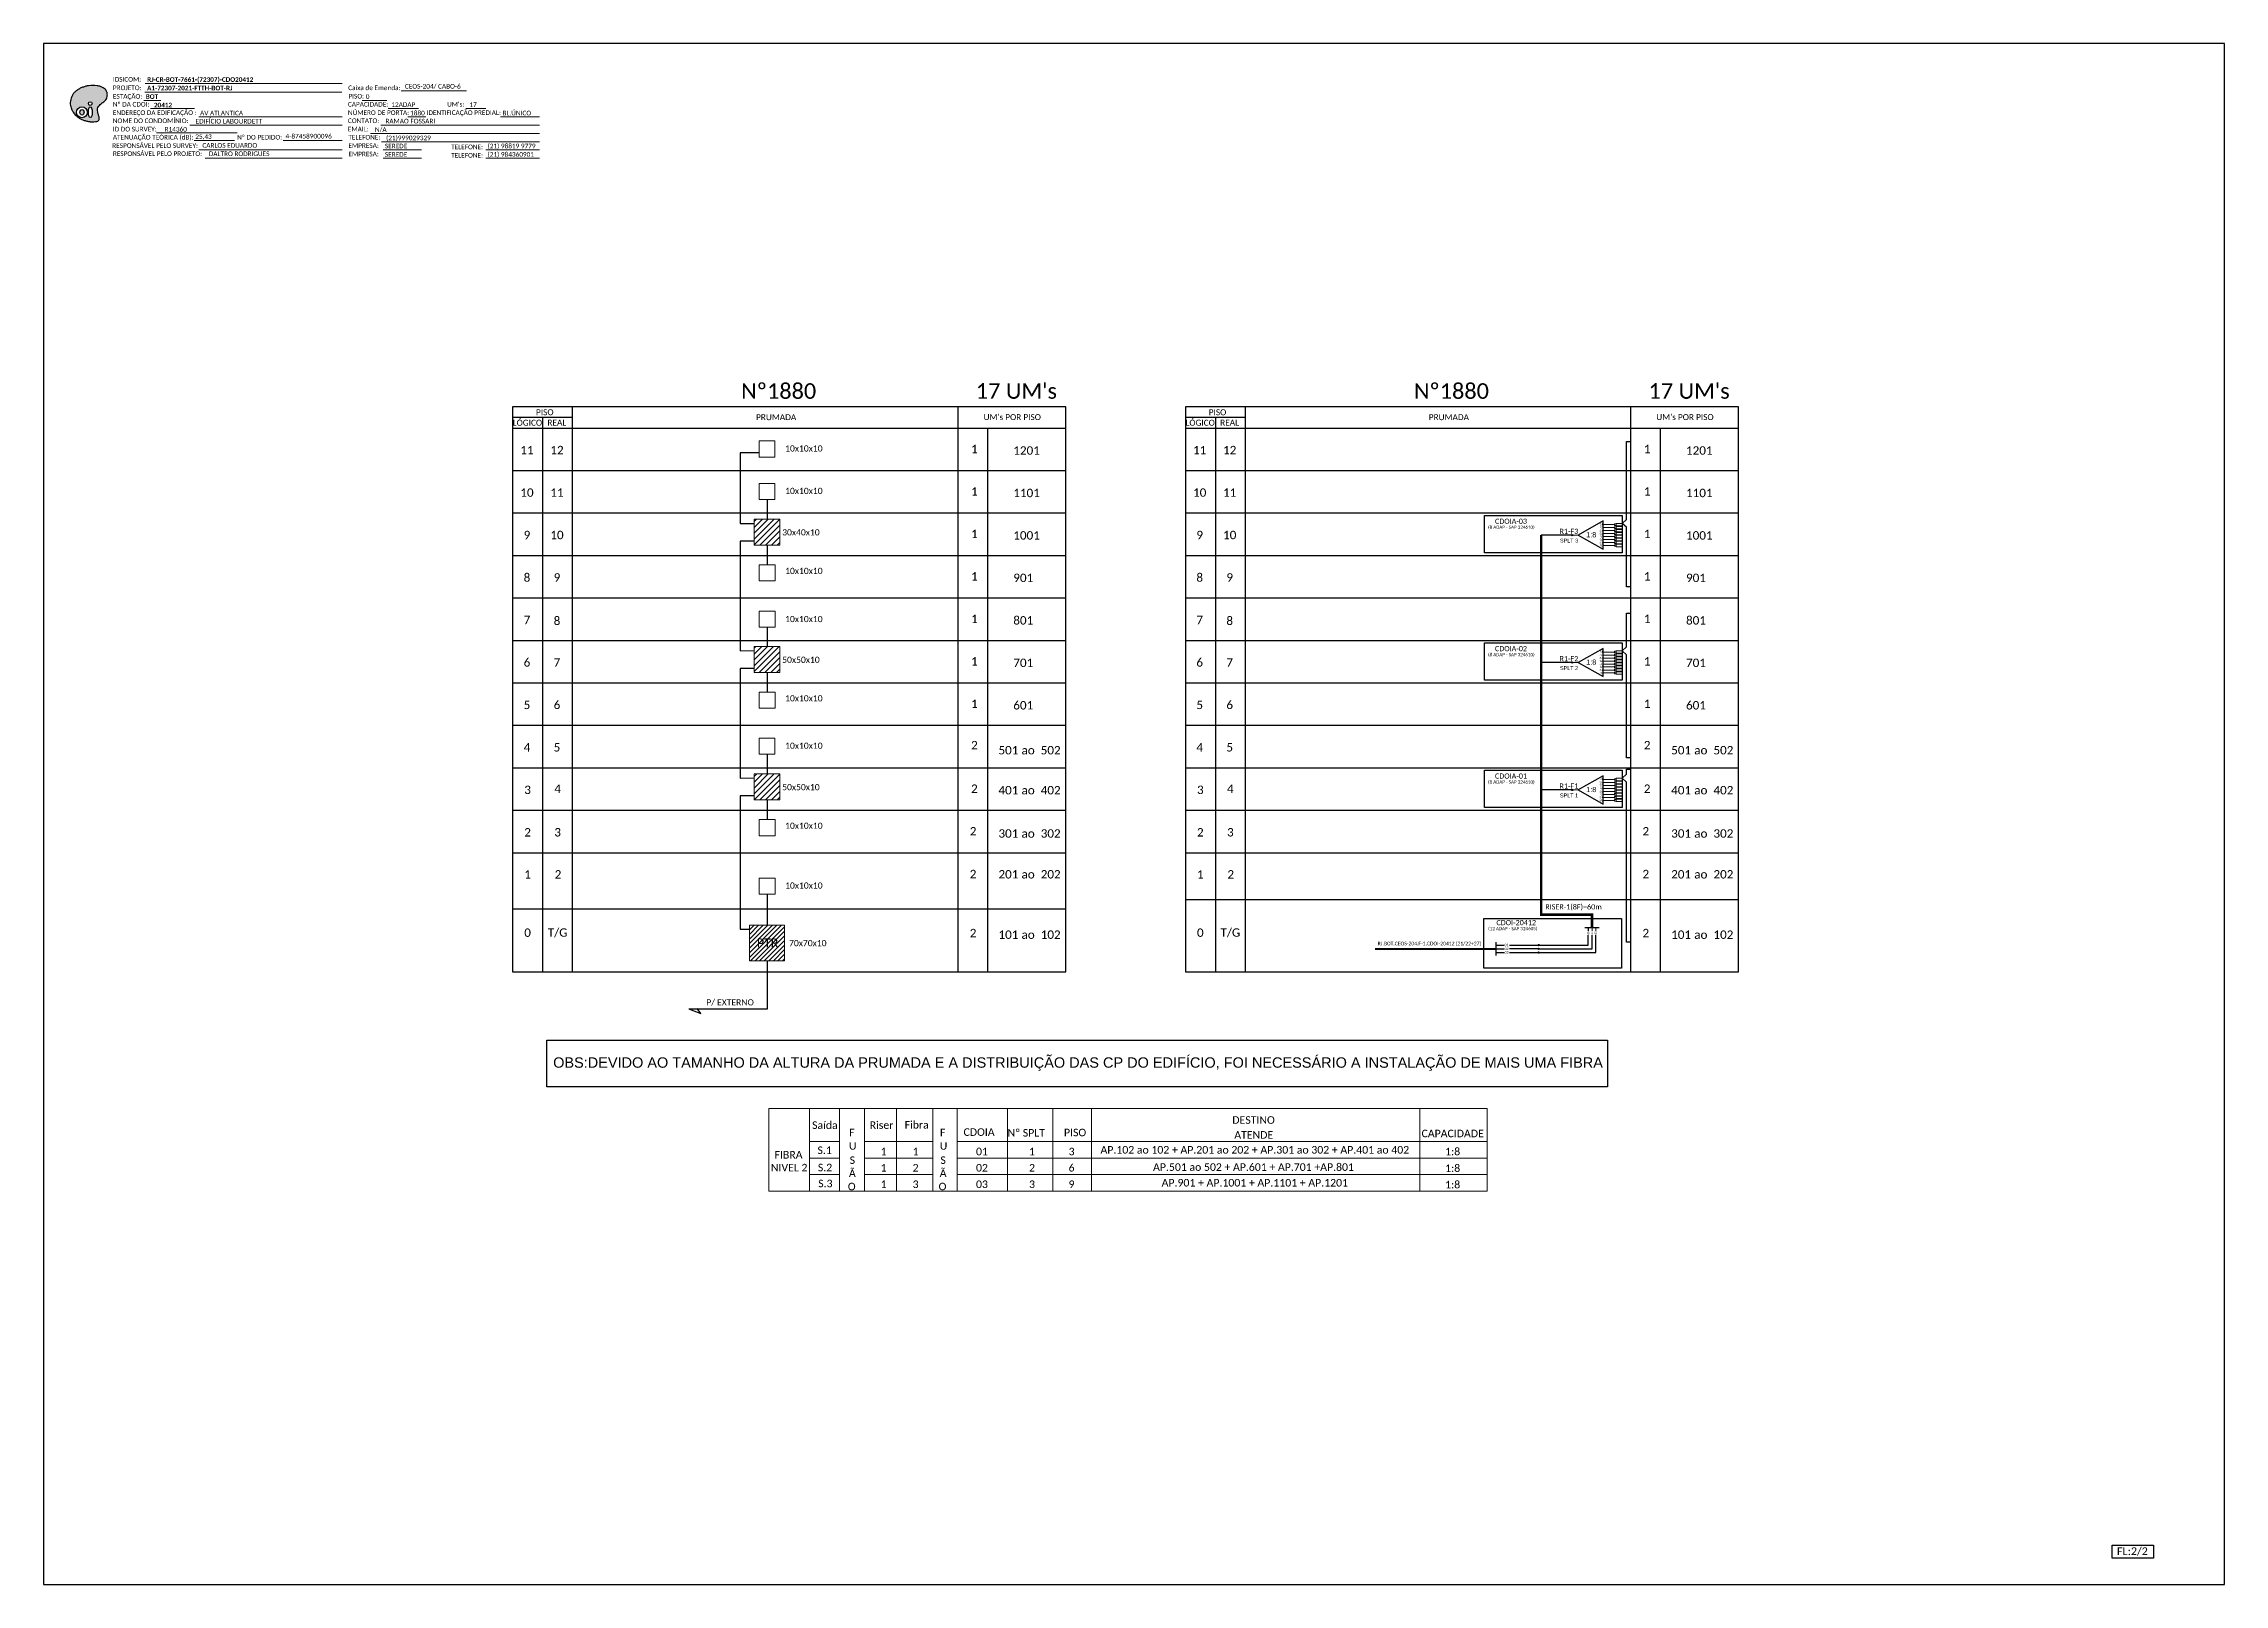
# Model space of a CAD drawing. Header units: metres. Extents: x -1286 to 457, y -500 to 94.
# Drawn here: x -384 to 457, y -500 to 94 of the extents above; entities that cross this region are included whole.
import ezdxf
from ezdxf.enums import TextEntityAlignment as Align

# ---------------------------------------------------------------- set-up
doc = ezdxf.new("R2010")
doc.units = ezdxf.units.M
doc.layers.add('(Notas)', color=7, linetype='Continuous', lineweight=0)
doc.layers.add('_NUMERAÇÃO_', color=34, linetype='Continuous', lineweight=0)
doc.styles.add('ARIAL', font='arial.ttf')
doc.styles.add('WMF-Calibri0', font='calibri.ttf')
doc.styles.add('WMF-Calibri1', font='calibrib.ttf')
doc.linetypes.add('RESERVA', pattern='A,0.5,-0.15,["RESERVA",Standard,S=0.18,R=0,X=0,Y=-0.1],-1.3', length=1.95)
pattern_1 = [(45, (-5662.4201, 3080.1495), (-1.122532, 1.122532), [])]

msp = doc.modelspace()

# ---------------------------------------------------------------- texts
at = {"color": 7, "lineweight": 0, "style": 'WMF-Calibri0'}
for s, height, p in [('PROJETO:', 1.793, (-357.33, 76.26)), ('IDSICOM:', 1.793, (-357.33, 79.54)), ('Caixa de Emenda:', 1.7927, (-266.59, 76.26)), ('ESTAÇÃO:', 1.793, (-357.35, 72.98)), ('Nº DA CDOI:', 1.7927, (-357.35, 69.91)), ('ENDEREÇO DA EDIFICAÇÃO :', 1.7927, (-357.35, 66.68)), ('CAPACIDADE:', 1.7927, (-266.7, 69.91)), ('NÚMERO DE PORTA:', 1.7927, (-266.7, 66.68)), ('PISO:', 1.793, (-266.52, 73.03)), ('IDENTIFICAÇÃO PREDIAL:', 1.7927, (-236.33, 66.68)), ("UM's:", 1.793, (-228.46, 69.91)), ('ATENUAÇÃO TEÓRICA (dB):', 1.7927, (-357.35, 57.21)), ('NOME DO CONDOMÍNIO:', 1.7927, (-357.35, 63.56)), ('ID DO SURVEY:', 1.7927, (-357.35, 60.33)), ('Nº DO PEDIDO:', 1.7927, (-309.43, 57.21)), ('CONTATO:', 1.793, (-266.7, 63.56)), ('EMAIL:', 1.793, (-266.7, 60.33)), ('TELEFONE:', 1.793, (-266.52, 57.21)), ('RESPONSÁVEL PELO SURVEY:', 1.7927, (-357.59, 53.98)), ('RESPONSÁVEL PELO PROJETO:', 1.7927, (-357.35, 50.87)), ('EMPRESA:', 1.793, (-266.52, 53.98)), ('EMPRESA:', 1.793, (-266.52, 50.74)), ('TELEFONE:', 1.793, (-226.92, 53.47)), ('TELEFONE:', 1.793, (-226.92, 50.24))]:
    msp.add_text(s, height=height, dxfattribs=at).set_placement(p)
at = {"color": 7}
for s, height, style, p in [('A1-72307-2021-FTTH-BOT-RJ', 1.7927, 'WMF-Calibri1', (-344.17, 76.17)), ('RJ-CR-BOT-7661-(72307)-CDO20412', 1.7927, 'WMF-Calibri1', (-344.13, 79.45)), ('CEOS-204/ CABO-6', 1.7927, 'WMF-Calibri0', (-244.74, 76.85)), ('BOT', 1.793, 'WMF-Calibri1', (-344.67, 72.89)), ('AV ATLANTICA ', 1.7927, 'WMF-Calibri0', (-323.72, 66.52)), ('0', 1.79, 'WMF-Calibri0', (-259.83, 72.88)), ('12ADAP', 1.793, 'WMF-Calibri0', (-249.96, 69.79)), ('1880', 1.793, 'WMF-Calibri0', (-242.73, 66.53)), ('17', 1.793, 'WMF-Calibri0', (-219.84, 69.77)), ('BL.ÚNICO', 1.793, 'WMF-Calibri0', (-207.09, 66.53)), ('R14360', 1.793, 'WMF-Calibri0', (-337.39, 60.28)), ('25,43', 1.793, 'WMF-Calibri0', (-325.57, 57.45)), ('EDIFÍCIO LABOURDETT', 1.7927, 'WMF-Calibri0', (-325.44, 63.39)), ('4-87458900096', 1.7927, 'WMF-Calibri0', (-290.77, 57.62)), ('N/A', 1.793, 'WMF-Calibri0', (-256.28, 60.18)), ('RAMAO FOSSARI', 1.7927, 'WMF-Calibri0', (-252.24, 63.42)), ('(21)999029329', 1.7927, 'WMF-Calibri0', (-251.99, 56.94)), ('CARLOS EDUARDO', 1.7927, 'WMF-Calibri0', (-322.83, 54.07)), ('DALTRO RODRIGUES', 1.7927, 'WMF-Calibri0', (-320.34, 50.83)), ('SEREDE', 1.793, 'WMF-Calibri0', (-252.46, 53.83)), ('SEREDE', 1.793, 'WMF-Calibri0', (-252.46, 50.59)), ('(21) 98819 9779', 1.7927, 'WMF-Calibri0', (-212.85, 53.83)), ('(21) 984360901', 1.7927, 'WMF-Calibri0', (-212.85, 50.59)), ('10x10x10', 2.373, 'WMF-Calibri0', (-98.1, -63.06)), ('1201', 3.24, 'WMF-Calibri0', (-10.1, -64.28)), ('1201', 3.24, 'WMF-Calibri0', (249.33, -64.28)), ('10x10x10', 2.373, 'WMF-Calibri0', (-98.1, -79.43)), ('1101', 3.24, 'WMF-Calibri0', (-10.1, -80.65)), ('1101', 3.24, 'WMF-Calibri0', (249.33, -80.65)), ('30x40x10', 2.373, 'WMF-Calibri0', (-99.23, -95.41)), ('1001', 3.24, 'WMF-Calibri0', (-10.1, -97.02)), ('1001', 3.24, 'WMF-Calibri0', (249.33, -97.02)), ('10x10x10', 2.373, 'WMF-Calibri0', (-98.1, -110.28)), ('901', 3.24, 'WMF-Calibri0', (-10.1, -113.39)), ('901', 3.24, 'WMF-Calibri0', (249.33, -113.39)), ('10x10x10', 2.373, 'WMF-Calibri0', (-98.1, -128.83)), ('801', 3.24, 'WMF-Calibri0', (-10.1, -129.77)), ('801', 3.24, 'WMF-Calibri0', (249.33, -129.77)), ('50x50x10', 2.373, 'WMF-Calibri0', (-99.23, -144.53)), ('701', 3.24, 'WMF-Calibri0', (-10.1, -146.14)), ('701', 3.24, 'WMF-Calibri0', (249.33, -146.14)), ('10x10x10', 2.373, 'WMF-Calibri0', (-98.1, -159.39)), ('601', 3.24, 'WMF-Calibri0', (-10.1, -162.51)), ('601', 3.24, 'WMF-Calibri0', (249.33, -162.51)), ('10x10x10', 2.373, 'WMF-Calibri0', (-98.1, -177.66)), ('501', 3.24, 'WMF-Calibri0', (-15.83, -179.83)), ('502', 3.24, 'WMF-Calibri0', (0.47, -179.83)), ('501', 3.24, 'WMF-Calibri0', (243.6, -179.83)), ('502', 3.24, 'WMF-Calibri0', (259.9, -179.83)), ('ao', 3.24, 'WMF-Calibri0', (-6.93, -179.83)), ('ao', 3.24, 'WMF-Calibri0', (252.5, -179.83)), ('50x50x10', 2.373, 'WMF-Calibri0', (-99.23, -193.64)), ('401', 3.24, 'WMF-Calibri0', (-15.83, -195.25)), ('ao', 3.24, 'WMF-Calibri0', (-6.93, -195.25)), ('402', 3.24, 'WMF-Calibri0', (0.47, -195.25)), ('401', 3.24, 'WMF-Calibri0', (243.6, -195.25)), ('ao', 3.24, 'WMF-Calibri0', (252.5, -195.25)), ('402', 3.24, 'WMF-Calibri0', (259.9, -195.25)), ('10x10x10', 2.373, 'WMF-Calibri0', (-98.1, -208.51)), ('301', 3.24, 'WMF-Calibri0', (-15.83, -211.93)), ('ao', 3.24, 'WMF-Calibri0', (-6.93, -211.93)), ('302', 3.24, 'WMF-Calibri0', (0.47, -211.93)), ('301', 3.24, 'WMF-Calibri0', (243.6, -211.93)), ('ao', 3.24, 'WMF-Calibri0', (252.5, -211.93)), ('302', 3.24, 'WMF-Calibri0', (259.9, -211.93)), ('201', 3.24, 'WMF-Calibri0', (-15.83, -227.67)), ('ao', 3.24, 'WMF-Calibri0', (-6.93, -227.67)), ('202', 3.24, 'WMF-Calibri0', (0.47, -227.67)), ('201', 3.24, 'WMF-Calibri0', (243.6, -227.67)), ('ao', 3.24, 'WMF-Calibri0', (252.5, -227.67)), ('202', 3.24, 'WMF-Calibri0', (259.9, -227.67)), ('10x10x10', 2.373, 'WMF-Calibri0', (-98.1, -231.57)), ('PTR', 3.433, 'WMF-Calibri0', (-108.99, -254.23)), ('70x70x10', 2.373, 'WMF-Calibri0', (-96.58, -253.77)), ('101', 3.24, 'WMF-Calibri0', (-15.83, -250.94)), ('ao', 3.24, 'WMF-Calibri0', (-6.93, -250.94)), ('102', 3.24, 'WMF-Calibri0', (0.47, -250.94)), ('101', 3.24, 'WMF-Calibri0', (243.6, -250.94)), ('ao', 3.24, 'WMF-Calibri0', (252.5, -250.94)), ('102', 3.24, 'WMF-Calibri0', (259.9, -250.94)), ('P/ EXTERNO', 2.373, 'WMF-Calibri0', (-128.51, -276.6))]:
    msp.add_text(s, height=height, dxfattribs=dict(at, style=style)).set_placement(p)
at = {"color": 7, "style": 'WMF-Calibri1'}
msp.add_text('20412', height=1.793, dxfattribs=at).set_placement((-338.01, 69.6), align=Align.CENTER)
at = {"color": 2, "style": 'WMF-Calibri0'}
for s, p in [('Nº1880', (-115.06, -42.74)), ("17 UM's", (-24.57, -42.72)), ('Nº1880', (144.37, -42.74)), ("17 UM's", (234.86, -42.72))]:
    msp.add_text(s, height=6, dxfattribs=at).set_placement(p)
at = {"color": 0, "style": 'WMF-Calibri0'}
for s, p in [('  LÓGICO', (-204.77, -53.11)), ('     PISO', (-198.23, -49.08)), ('PRUMADA', (-109.32, -50.97)), ("UM's POR PISO", (-21.58, -50.94)), ('  LÓGICO', (54.66, -53.11)), ('     PISO', (61.2, -49.08)), ('PRUMADA', (150.11, -50.97)), ("UM's POR PISO", (237.85, -50.94)), ('    REAL', (-193.01, -53.06)), ('    REAL', (66.42, -53.06))]:
    msp.add_text(s, height=2.3, dxfattribs=at).set_placement(p)
at = {"color": 1, "style": 'WMF-Calibri0'}
for s, p in [('(8 ADAP - SAP 324610)', (181.96, -92.86)), ('(8 ADAP - SAP 324610)', (181.96, -141.98)), ('(8 ADAP - SAP 324610)', (181.96, -191.09)), ('(12 ADAP - SAP 324605)', (182.51, -247.6))]:
    msp.add_text(s, height=1.25, dxfattribs=at).set_placement(p, align=Align.CENTER)
at = {"color": 1}
for s, height, style, p in [('CDOIA-03', 2, 'WMF-Calibri0', (175.65, -90.94)), ('S1', 0.75, 'ARIAL', (216, -91.52)), ('S2', 0.75, 'ARIAL', (216, -92.71)), ('1:8', 2, 'ARIAL', (210.83, -96.14)), ('S3', 0.75, 'ARIAL', (216, -93.92)), ('S4', 0.75, 'ARIAL', (216, -95.1)), ('S5', 0.75, 'ARIAL', (216, -96.31)), ('S6', 0.75, 'ARIAL', (216, -97.43)), ('S7', 0.75, 'ARIAL', (216, -98.53)), ('S8', 0.75, 'ARIAL', (216, -99.64)), ('CDOIA-02', 2, 'WMF-Calibri0', (175.65, -140.05)), ('S1', 0.75, 'ARIAL', (216, -140.64)), ('S2', 0.75, 'ARIAL', (216, -141.82)), ('S3', 0.75, 'ARIAL', (216, -143.03)), ('1:8', 2, 'ARIAL', (210.83, -145.25)), ('S4', 0.75, 'ARIAL', (216, -144.21)), ('S5', 0.75, 'ARIAL', (216, -145.42)), ('S6', 0.75, 'ARIAL', (216, -146.54)), ('S7', 0.75, 'ARIAL', (216, -147.64)), ('S8', 0.75, 'ARIAL', (216, -148.76)), ('CDOIA-01', 2, 'WMF-Calibri0', (175.65, -189.17)), ('1:8', 2, 'ARIAL', (210.83, -194.37)), ('S1', 0.75, 'ARIAL', (216, -189.75)), ('S2', 0.75, 'ARIAL', (216, -190.94)), ('S3', 0.75, 'ARIAL', (216, -192.15)), ('S4', 0.75, 'ARIAL', (216, -193.33)), ('S5', 0.75, 'ARIAL', (216, -194.54)), ('S6', 0.75, 'ARIAL', (216, -195.66)), ('S7', 0.75, 'ARIAL', (216, -196.76)), ('S8', 0.75, 'ARIAL', (216, -197.87)), ('CDOI-20412', 2, 'WMF-Calibri0', (176.21, -245.67)), ('RJ.BOT.CEOS-204.F-1.CDOI-20412 (21/22+27)', 1.3876, 'WMF-Calibri0', (130.39, -253.44))]:
    msp.add_text(s, height=height, dxfattribs=dict(at, style=style)).set_placement(p)
at = {"color": 5, "style": 'WMF-Calibri0'}
for s, p in [('R1-F3', (200.54, -94.81)), ('R1-F2', (200.54, -143.93)), ('R1-F1', (200.54, -193.04)), ('RISER-1(8F)=60m', (195.05, -239.6))]:
    msp.add_text(s, height=2, dxfattribs=at).set_placement(p)
at = {"color": 7, "style": 'ARIAL', "text_generation_flag": 6}
for s, p in [('SPLT 3', (200.72, -98.17)), ('SPLT 2', (200.72, -147.29)), ('SPLT 1', (200.72, -196.4))]:
    msp.add_text(s, height=1.5, rotation=180, dxfattribs=at).set_placement(p)
at = {"style": 'ARIAL'}
for s, p in [('01', (211.69, -248.63)), ('02', (213.14, -248.63)), ('03', (214.5, -248.63))]:
    msp.add_text(s, height=0.75, rotation=90, dxfattribs=at).set_placement(p, align=Align.MIDDLE_CENTER)
for s, p in [('01', (180.15, -253.32)), ('02', (180.15, -254.78)), ('03', (180.15, -256.24))]:
    msp.add_text(s, height=1, dxfattribs=at).set_placement(p, align=Align.MIDDLE_CENTER)
at = {"color": 1, "lineweight": 0, "style": 'ARIAL'}
msp.add_text('OBS:DEVIDO AO TAMANHO DA ALTURA DA PRUMADA E A DISTRIBUIÇÃO DAS CP DO EDIFÍCIO, FOI NECESSÁRIO A INSTALAÇÃO DE MAIS UMA FIBRA', height=4, dxfattribs=at).set_placement((-187.56, -300.62))
at = {"color": 7, "linetype": 'Continuous', "lineweight": 0, "style": 'WMF-Calibri0'}
for s, height, p in [('DESTINO', 2.911, (82.55, -320.78)), ('Saída', 2.911, (-82.77, -322.76)), ('F', 2.91, (-72.35, -325.62)), ('Riser', 2.911, (-60.93, -322.75)), ('Fibra', 2.911, (-47.36, -322.63)), ('F', 2.91, (-37.33, -325.62)), ('CDOIA', 2.911, (-23.3, -325.43)), ('Nº SPLT', 2.911, (-5.1, -325.72)), ('PISO', 2.911, (13.72, -325.6)), ('ATENDE', 2.911, (82.62, -326.53)), ('CAPACIDADE', 2.911, (159.33, -325.97)), ('FIBRA ', 2.911, (-96.27, -334.18)), ('S.1', 2.911, (-82.85, -332.44)), ('S.1', 2.911, (-82.85, -332.45)), ('U', 2.91, (-72.02, -330.78)), ('S', 2.91, (-72.17, -336.26)), ('1', 2.91, (-60.12, -332.93)), ('1', 2.91, (-47.78, -332.93)), ('U', 2.91, (-37, -330.78)), ('S', 2.91, (-37.16, -336.26)), ('01', 2.911, (-22.19, -332.93)), ('1', 2.91, (-2.89, -332.93)), ('3', 2.91, (12.37, -332.93)), ('AP.102 ao 102 + AP.201 ao 202 + AP.301 ao 302 + AP.401 ao 402', 2.9106, (83.04, -332.27)), ('1:8', 2.911, (159.33, -332.93)), ('NIVEL 2', 2.911, (-96.54, -339.14)), ('S.2', 2.911, (-82.71, -339.1)), ('S.2', 2.911, (-82.71, -339.1)), ('S.3', 2.911, (-82.58, -345.26)), ('Ã', 2.91, (-72.18, -341.27)), ('1', 2.91, (-60.12, -339.2)), ('1', 2.91, (-60.12, -345.54)), ('2', 2.91, (-47.78, -339.2)), ('3', 2.91, (-47.78, -345.54)), ('Ã', 2.91, (-37.17, -341.27)), ('02', 2.911, (-22.19, -339.2)), ('03', 2.911, (-22.19, -345.54)), ('2', 2.91, (-2.89, -339.2)), ('3', 2.91, (-2.89, -345.54)), ('6', 2.91, (12.37, -339.2)), ('9', 2.91, (12.37, -345.54)), ('AP.501 ao 502 + AP.601 + AP.701 +AP.801 ', 2.9106, (83.04, -338.92)), ('AP.901 + AP.1001 + AP.1101 + AP.1201', 2.9106, (83.04, -344.97)), ('1:8', 2.911, (159.33, -339.34)), ('1:8', 2.911, (159.33, -345.67)), ('O', 2.91, (-72.42, -346.43)), ('O', 2.91, (-37.41, -346.43))]:
    msp.add_text(s, height=height, dxfattribs=at).set_placement(p, align=Align.MIDDLE_CENTER)
at = {"style": 'WMF-Calibri0'}
msp.add_text('FL:2/2', height=3, dxfattribs=at).set_placement((415.51, -488.52))
at = {"color": 7, "style": 'WMF-Calibri0'}
for tag, flags, p in [('11', 4, (-197.65, -62.51)), ('12', 4, (-186.08, -62.5)), ('1', 4, (-25.1, -62.08)), ('11', 4, (61.78, -62.51)), ('12', 4, (73.35, -62.5)), ('1', 4, (234.33, -62.08)), ('10', 4, (-197.65, -78.88)), ('11', 4, (-186.08, -78.87)), ('1', 4, (-25.1, -78.45)), ('10', 4, (61.78, -78.88)), ('11', 4, (73.35, -78.87)), ('1', 4, (234.33, -78.45)), ('9', 4, (-197.65, -95.26)), ('10', 4, (-186.08, -95.24)), ('1', 4, (-25.1, -94.82)), ('9', 4, (61.78, -95.26)), ('10', 4, (73.35, -95.24)), ('1', 4, (234.33, -94.82)), ('8', 4, (-197.65, -111.63)), ('9', 4, (-186.08, -111.61)), ('1', 4, (-25.1, -111.19)), ('8', 4, (61.78, -111.63)), ('9', 4, (73.35, -111.61)), ('1', 4, (234.33, -111.19)), ('1', 4, (-25.1, -127.56)), ('1', 4, (234.33, -127.56)), ('7', 4, (-197.65, -128)), ('8', 4, (-186.08, -128.31)), ('7', 4, (61.78, -128)), ('8', 4, (73.35, -128.31)), ('6', 4, (-197.65, -144.37)), ('7', 4, (-186.08, -144.36)), ('1', 4, (-25.1, -143.94)), ('6', 4, (61.78, -144.37)), ('7', 4, (73.35, -144.36)), ('1', 4, (234.33, -143.94)), ('5', 4, (-197.65, -160.74)), ('6', 4, (-186.08, -160.73)), ('1', 4, (-25.1, -160.31)), ('5', 4, (61.78, -160.74)), ('6', 4, (73.35, -160.73)), ('1', 4, (234.33, -160.31)), ('4', 4, (-197.65, -177.11)), ('5', 4, (-186.08, -177.1)), ('2', 4, (-25.1, -176.26)), ('4', 4, (61.78, -177.11)), ('5', 4, (73.35, -177.1)), ('2', 4, (234.33, -176.26)), ('3', 4, (-197.41, -193.49)), ('4', 4, (-185.83, -193.06)), ('2', 4, (-25.1, -193.05)), ('3', 4, (62.02, -193.49)), ('4', 4, (73.6, -193.06)), ('2', 4, (234.33, -193.05)), ('2', 4, (-197.41, -209.86)), ('3', 4, (-185.83, -209.84)), ('2', 4, (-25.61, -209.46)), ('2', 4, (62.02, -209.86)), ('3', 4, (73.6, -209.84)), ('2', 4, (233.82, -209.46)), ('1', 4, (-197.41, -226.09)), ('2', 4, (-185.68, -226.08)), ('2', 4, (-25.61, -225.96)), ('1', 4, (62.02, -226.09)), ('2', 4, (73.75, -226.08)), ('2', 4, (233.82, -225.96)), ('0', 4, (-197.41, -248.55)), ('T/G', 12, (-185.83, -248.51)), ('2', 4, (-25.61, -248.71)), ('0', 4, (62.02, -248.55)), ('T/G', 12, (73.6, -248.51)), ('2', 4, (233.82, -248.71))]:
    msp.add_attdef(tag, text='XX', height=3.24, dxfattribs=dict(at, flags=flags)).set_placement(p, align=Align.MIDDLE_CENTER)

# ---------------------------------------------------------------- blocks, each defined once
blk = doc.blocks.new('OI')
h = blk.add_hatch(color=40)
edge = h.paths.add_edge_path()
edge.add_spline(control_points=[(4.35, -0.67), (3.92, -0.99), (3.26, -1.5), (2.81, -2.59), (2.9, -3.5), (3.06, -4.27), (3.31, -4.85), (3.37, -5.39), (3.4, -5.88), (3.2, -6.4), (2.54, -6.61), (1.65, -6.63), (0.55, -6.67), (-0.56, -6.42), (-1.61, -6.14), (-2.77, -5.61), (-3.92, -4.77), (-4.89, -3.7), (-5.34, -2.65), (-5.6, -1.94), (-5.85, -0.96), (-5.71, 0.47), (-5.1, 2.02), (-4.14, 3.02), (-3.3, 3.61), (-2.37, 4.16), (-1.36, 4.44), (-0.56, 4.7), (0.79, 4.85), (2.24, 4.97), (3.79, 4.57), (4.67, 4.21), (5.44, 3.65), (5.76, 2.99), (6.03, 2.21), (6.01, 1.46), (5.72, 0.64), (5.31, 0.08), (4.88, -0.38), (4.51, -0.55), (4.35, -0.67)], knot_values=[0, 0, 0, 0, 1.60434, 2.417191, 3.427595, 4.282808, 4.776746, 5.304182, 5.888771, 6.258406, 6.858137, 7.79129, 8.986195, 10.124242, 11.187857, 12.242908, 13.953784, 15.414161, 16.515391, 17.349188, 17.675853, 19.552021, 21.515531, 22.568638, 23.63245, 24.621084, 25.782718, 26.745347, 27.142653, 29.870543, 31.004649, 31.921532, 32.709589, 33.801391, 34.042471, 35.192333, 35.971461, 36.628871, 37.254359, 37.836911, 37.836911, 37.836911, 37.836911], degree=3, periodic=0)
h.paths.add_polyline_path([(1.13, -0.87, -1), (-0.04, -0.87, -1)], flags=16)
edge = h.paths.add_edge_path(flags=16)
edge.add_ellipse((0.56, -3.59), major_axis=(-0.02, 1.71), ratio=0.361305, start_angle=0, end_angle=360)
h.paths.add_polyline_path([(-0.36, -3.62, -1), (-3.8, -3.62, -1)], flags=16)
edge = h.paths.add_edge_path(flags=0)
edge.add_ellipse((-2.08, -3.62), major_axis=(0, 0.885), ratio=0.758294, start_angle=0, end_angle=360)
at = {"color": 40}
for centre, radius in [((-2.08, -3.62), 1.72), ((0.54, -0.87), 0.587)]:
    blk.add_circle(centre, radius, dxfattribs=at)
blk.add_ellipse((-2.08, -3.62), major_axis=(0, 0.885), ratio=0.758294, start_param=-3.141592653589792, end_param=3.141592653589792, dxfattribs=at)
blk.add_ellipse((0.56, -3.59), major_axis=(-0.02, 1.71), ratio=0.361305, dxfattribs=at)
at = {"color": 40, "start_tangent": (-0.800898, -0.598801), "end_tangent": (-0.800898, -0.598801)}
blk.add_spline([(4.35, -0.67), (3.2, -1.78), (2.9, -2.54), (2.92, -3.55), (3.12, -4.38), (3.28, -4.85), (3.37, -5.37), (3.35, -5.95), (3.2, -6.29), (2.66, -6.55), (1.73, -6.63), (0.54, -6.62), (-0.58, -6.41), (-1.6, -6.11), (-2.56, -5.67), (-3.95, -4.67), (-4.89, -3.56), (-5.37, -2.56), (-5.64, -1.78), (-5.72, -1.46), (-5.63, 0.42), (-4.84, 2.22), (-4.13, 2.99), (-3.27, 3.62), (-2.4, 4.09), (-1.3, 4.47), (-0.37, 4.72), (0.02, 4.77), (2.75, 4.8), (3.85, 4.53), (4.69, 4.16), (5.31, 3.68), (5.85, 2.73), (5.93, 2.5), (5.94, 1.35), (5.67, 0.62), (5.29, 0.08), (4.84, -0.36), (4.35, -0.67)], degree=3, dxfattribs=at)

# ---------------------------------------------------------------- hatches: boundary and pattern name
h = msp.add_hatch()
h.set_pattern_fill('LINE', color=1, scale=0.5, angle=45)
h.set_pattern_definition([(45, (-5662.4201, 3178.3807), (-1.122532, 1.122532), [])])
h.paths.add_polyline_path([(-110.02, -99.17), (-100.12, -99.17), (-100.12, -89.13), (-110.02, -89.13)])
h = msp.add_hatch(color=3)
h.dxf.hatch_style = 1
edge = h.paths.add_edge_path()
edge.add_arc((205.48, -95.29), 0.242, 0, 360)
h = msp.add_hatch()
h.set_pattern_fill('LINE', color=1, scale=0.5, angle=45)
h.set_pattern_definition(pattern_1)
h.paths.add_polyline_path([(-110.02, -148.28), (-100.12, -148.28), (-100.12, -138.24), (-110.02, -138.24)])
h = msp.add_hatch(color=3)
h.dxf.hatch_style = 1
edge = h.paths.add_edge_path()
edge.add_arc((205.48, -144.4), 0.242, 0, 360)
h = msp.add_hatch()
h.set_pattern_fill('LINE', color=1, scale=0.5, angle=45)
h.set_pattern_definition(pattern_1)
h.paths.add_polyline_path([(-110.02, -197.4), (-100.12, -197.4), (-100.12, -187.36), (-110.02, -187.36)])
h = msp.add_hatch(color=3)
h.dxf.hatch_style = 1
edge = h.paths.add_edge_path()
edge.add_arc((205.48, -193.52), 0.242, 0, 360)
h = msp.add_hatch()
h.set_pattern_fill('ANSI31', color=1, scale=10, style=0)
h.set_pattern_definition([(45, (-723.4746, -643.4222), (-0.8838835, 0.8838835), [])])
h.paths.add_polyline_path([(-111.85, -259.46), (-98.28, -259.46), (-98.28, -245.7), (-111.85, -245.7)])
h.paths.add_polyline_path([(-109.85, -255.11), (-99.77, -255.11), (-99.77, -249.96), (-109.85, -249.96)], flags=24)
h = msp.add_hatch(color=3)
h.dxf.hatch_style = 1
edge = h.paths.add_edge_path()
edge.add_arc((192.46, -253.32), 0.256, 0, 360)
h = msp.add_hatch(color=3)
h.dxf.hatch_style = 1
edge = h.paths.add_edge_path()
edge.add_arc((192.46, -254.78), 0.256, 0, 360)
h = msp.add_hatch(color=3)
h.dxf.hatch_style = 1
edge = h.paths.add_edge_path()
edge.add_arc((192.46, -256.24), 0.256, 0, 360)

# ---------------------------------------------------------------- linework, layer by layer
at = {"layer": '(Notas)', "lineweight": 0}
for p, q in [((-88.7, -348.19), (-88.7, -316.39)), ((-77.17, -348.19), (-77.17, -316.39)), ((-67.53, -348.19), (-67.53, -316.39)), ((-55.19, -348.19), (-55.19, -316.39)), ((-41.16, -348.19), (-41.16, -316.39)), ((-31.7, -348.19), (-31.7, -316.39)), ((-12.39, -348.19), (-12.39, -316.39)), ((5.09, -348.19), (5.09, -316.39)), ((20, -348.19), (20, -316.39)), ((146.69, -348.19), (146.69, -316.39))]:
    msp.add_line(p, q, dxfattribs=at)
msp.add_lwpolyline([(172.69, -316.39), (172.69, -348.19)], dxfattribs=at)
at = {"color": 5}
for p, q in [((205.48, -95.29), (193.45, -95.29)), ((205.48, -144.4), (193.45, -144.4)), ((205.48, -193.52), (193.45, -193.52))]:
    msp.add_line(p, q, dxfattribs=at)
at = {"color": 1}
msp.add_line((175.99, -252.25), (175.99, -257.39), dxfattribs=at)
msp.add_lwpolyline([(-384.06, -499.81), (456.94, -499.81), (456.94, 94.19), (-384.06, 94.19)], close=True)
at = {"color": 7, "lineweight": 0}
for points in [[(-344.93, 78.79), (-268.95, 78.79)], [(-246.14, 76.01), (-221, 76.01)], [(-345.46, 72.24), (-338.91, 72.24)], [(-344.96, 75.52), (-269, 75.52)], [(-342.8, 69.17), (-325.83, 69.17)], [(-261.18, 72.28), (-251.7, 72.28)], [(-251.13, 69.17), (-239.51, 69.17)], [(-221.19, 69.17), (-213.52, 69.17)], [(-340.48, 59.75), (-309.44, 59.75)], [(-327.64, 62.82), (-268.98, 62.82)], [(-324.23, 65.93), (-268.98, 65.93)], [(-258.05, 59.58), (-192.79, 59.58)], [(-254.02, 62.82), (-192.79, 62.82)], [(-243.55, 65.93), (-236.6, 65.93)], [(-207.85, 65.93), (-192.82, 65.93)], [(-325.95, 56.79), (-310.44, 56.79)], [(-324.23, 53.23), (-268.98, 53.23)], [(-291.72, 56.79), (-268.95, 56.79)], [(-253.77, 56.34), (-192.79, 56.34)], [(-253.16, 53.23), (-238.36, 53.23)], [(-213.56, 53.23), (-192.79, 53.23)], [(-321.74, 49.99), (-268.98, 49.99)], [(-253.16, 49.99), (-238.36, 49.99)], [(-213.56, 49.99), (-192.79, 49.99)]]:
    msp.add_lwpolyline(points, dxfattribs=at)
at = {"color": 0}
for points in [[(10.12, -45.78), (-203.19, -45.78)], [(-180.05, -49.89), (-203.19, -49.89)], [(269.55, -45.78), (56.24, -45.78)], [(79.38, -49.89), (56.24, -49.89)]]:
    msp.add_lwpolyline(points, dxfattribs=at)
for points in [[(-203.19, -45.78), (-203.19, -54)], [(-191.62, -49.89), (-191.62, -54)], [(-180.05, -54), (-180.05, -45.78)], [(-31.47, -45.78), (-31.47, -54)], [(10.12, -54), (10.12, -45.78)], [(56.24, -45.78), (56.24, -54)], [(67.81, -49.89), (67.81, -54)], [(79.38, -54), (79.38, -45.78)], [(227.96, -45.78), (227.96, -54)], [(269.55, -54), (269.55, -45.78)], [(-203.19, -54), (10.12, -54)], [(-203.19, -54), (10.12, -54)], [(-203.19, -54), (10.12, -54)], [(-203.19, -54), (-203.19, -263.7), (10.12, -263.7), (10.12, -54)], [(-203.19, -54), (10.12, -54)], [(-203.19, -54), (10.12, -54)], [(-203.19, -54), (10.12, -54)], [(-203.19, -54), (10.12, -54)], [(-203.19, -54), (10.12, -54)], [(-191.62, -54), (-191.62, -263.7)], [(-180.05, -263.7), (-180.05, -54)], [(-31.47, -54), (-31.47, -263.7)], [(-19.9, -263.7), (-19.9, -54)], [(56.24, -54), (269.55, -54)], [(56.24, -54), (269.55, -54)], [(56.24, -54), (269.55, -54)], [(56.24, -54), (56.24, -263.7), (269.55, -263.7), (269.55, -54)], [(56.24, -54), (269.55, -54)], [(56.24, -54), (269.55, -54)], [(56.24, -54), (269.55, -54)], [(56.24, -54), (269.55, -54)], [(56.24, -54), (269.55, -54)], [(67.81, -54), (67.81, -263.7)], [(79.38, -263.7), (79.38, -54)], [(227.96, -54), (227.96, -263.7)], [(239.53, -263.7), (239.53, -54)], [(-203.19, -70.38), (10.12, -70.38)], [(-203.19, -70.38), (10.12, -70.38)], [(56.24, -70.38), (269.55, -70.38)], [(56.24, -70.38), (269.55, -70.38)], [(-203.19, -86.75), (10.12, -86.75)], [(-203.19, -86.75), (10.12, -86.75)], [(56.24, -86.75), (269.55, -86.75)], [(56.24, -86.75), (269.55, -86.75)], [(-203.19, -103.12), (10.12, -103.12)], [(-203.19, -103.12), (10.12, -103.12)], [(56.24, -103.12), (269.55, -103.12)], [(56.24, -103.12), (269.55, -103.12)], [(-203.19, -119.49), (10.12, -119.49)], [(56.24, -119.49), (269.55, -119.49)], [(-203.19, -135.86), (10.12, -135.86)], [(56.24, -135.86), (269.55, -135.86)], [(-203.19, -152.24), (10.12, -152.24)], [(56.24, -152.24), (269.55, -152.24)], [(-203.19, -168.61), (10.12, -168.61)], [(56.24, -168.61), (269.55, -168.61)], [(-203.19, -184.98), (10.12, -184.98)], [(56.24, -184.98), (269.55, -184.98)], [(-203.19, -201.35), (10.12, -201.35)], [(56.24, -201.35), (269.55, -201.35)], [(-203.19, -217.72), (10.12, -217.72)], [(56.24, -217.72), (269.55, -217.72)], [(-203.19, -239.38), (10.12, -239.38)], [(56.24, -235.75), (269.55, -235.75)]]:
    msp.add_lwpolyline(points)
at = {"color": 3}
for points in [[(-108.14, -63.62), (-115.38, -63.62), (-115.38, -90.84), (-110.02, -90.81)], [(227.96, -115.17), (226.31, -115.17), (226.31, -92.27), (224.74, -90.76), (226.31, -89.25), (226.31, -59.2), (227.96, -59.2)], [(-105.07, -81.48), (-105.07, -89.04)], [(-110.02, -97.59), (-115.38, -97.59), (-115.38, -139.84), (-110.02, -139.8)], [(-105.07, -99.17), (-105.07, -106.73)], [(227.96, -181.13), (226.31, -181.13), (226.31, -141.38), (224.74, -139.87), (226.31, -138.37), (226.31, -125.36), (227.96, -125.36)], [(-105.07, -130.68), (-105.07, -138.24)], [(-110.02, -146.7), (-115.38, -146.7), (-115.38, -188.95), (-110.02, -188.92)], [(-105.07, -148.28), (-105.07, -155.85)], [(-105.07, -179.71), (-105.07, -187.27)], [(227.96, -252.16), (226.31, -252.16), (226.31, -190.5), (224.74, -188.99), (226.31, -187.48), (226.31, -185.48), (227.96, -185.48)], [(-110.02, -195.82), (-115.38, -195.82), (-115.38, -247.25), (-111.85, -247.22)], [(-105.07, -197.4), (-105.07, -204.96)], [(-105.07, -233.62), (-105.07, -245.7)], [(175.99, -253.32), (179.15, -253.32)], [(181.22, -253.32), (192.46, -253.32)]]:
    msp.add_lwpolyline(points, dxfattribs=at)
at = {"lineweight": 0}
for points in [[(-102.01, -58.98), (-108.14, -58.98), (-108.14, -65.19), (-102.01, -65.19)], [(-102.01, -75.35), (-108.14, -75.35), (-108.14, -81.56), (-102.01, -81.56)], [(-102, -106.73), (-108.13, -106.73), (-108.13, -112.94), (-102, -112.94)], [(-102, -124.55), (-108.13, -124.55), (-108.13, -130.76), (-102, -130.76)], [(-102, -155.85), (-108.13, -155.85), (-108.13, -162.06), (-102, -162.06)], [(-102.01, -173.58), (-108.14, -173.58), (-108.14, -179.79), (-102.01, -179.79)], [(-102, -204.96), (-108.13, -204.96), (-108.13, -211.18), (-102, -211.18)], [(-102, -227.49), (-108.13, -227.49), (-108.13, -233.71), (-102, -233.71)]]:
    msp.add_lwpolyline(points, close=True, dxfattribs=at)
at = {"color": 1, "lineweight": 0}
for points in [[(-100.12, -89.13), (-110.02, -89.13), (-110.02, -99.17), (-100.12, -99.17)], [(-100.12, -138.24), (-110.02, -138.24), (-110.02, -148.28), (-100.12, -148.28)], [(-100.12, -187.36), (-110.02, -187.36), (-110.02, -197.4), (-100.12, -197.4)], [(-111.85, -245.7), (-98.28, -245.7), (-98.28, -259.46), (-111.85, -259.46)]]:
    msp.add_lwpolyline(points, close=True, dxfattribs=at)
at = {"color": 1}
for points in [[(171.61, -87.74), (224.74, -87.74), (224.74, -102.06), (171.61, -102.06)], [(171.61, -136.86), (224.74, -136.86), (224.74, -151.18), (171.61, -151.18)], [(171.61, -185.97), (224.74, -185.97), (224.74, -200.29), (171.61, -200.29)], [(171.35, -243.07), (224.48, -243.07), (224.48, -262.19), (171.35, -262.19)], [(-190, -290), (219.05, -290), (219.05, -307.96), (-190, -307.96)]]:
    msp.add_lwpolyline(points, close=True, dxfattribs=at)
for points in [[(217.37, -89.84), (207.7, -95.29), (217.37, -100.74), (217.37, -89.84)], [(217.37, -138.96), (207.7, -144.4), (217.37, -149.85), (217.37, -138.96)], [(217.37, -188.07), (207.7, -193.52), (217.37, -198.97), (217.37, -188.07)], [(-105.07, -259.46), (-105.07, -278.09), (-135.21, -278.09)], [(-134.99, -278.09), (-130.58, -279.68)], [(-130.58, -279.68), (-131.98, -277.85)]]:
    msp.add_lwpolyline(points, dxfattribs=at)
at = {"color": 3, "lineweight": 0}
for points in [[(221.75, -91.25), (217.37, -91.25)], [(217.37, -92.41), (221.75, -92.41)], [(222.33, -90.76), (222.33, -91.75)], [(222.33, -90.76), (224.74, -90.76)], [(222.33, -91.75), (224.74, -91.75)], [(222.33, -91.91), (222.33, -92.9)], [(222.33, -91.91), (224.74, -91.91)], [(217.37, -93.56), (221.75, -93.56)], [(217.37, -94.71), (221.75, -94.71)], [(217.37, -95.86), (221.75, -95.86)], [(217.37, -97.02), (221.75, -97.02)], [(217.37, -98.17), (221.75, -98.17)], [(217.37, -99.32), (221.75, -99.32)], [(222.33, -92.9), (224.74, -92.9)], [(222.33, -93.06), (222.33, -94.05)], [(222.33, -93.06), (224.74, -93.06)], [(222.33, -94.05), (224.74, -94.05)], [(222.33, -94.22), (222.33, -95.2)], [(222.33, -94.22), (224.74, -94.22)], [(222.33, -95.2), (224.74, -95.2)], [(222.33, -95.37), (222.33, -96.36)], [(222.33, -95.37), (224.74, -95.37)], [(222.33, -96.36), (224.74, -96.36)], [(222.33, -96.52), (222.33, -97.51)], [(222.33, -96.52), (224.74, -96.52)], [(222.33, -97.51), (224.74, -97.51)], [(222.33, -97.68), (222.33, -98.66)], [(222.33, -97.68), (224.74, -97.68)], [(222.33, -98.66), (224.74, -98.66)], [(222.33, -98.83), (222.33, -99.82)], [(222.33, -98.83), (224.74, -98.83)], [(222.33, -99.82), (224.74, -99.82)], [(221.75, -140.37), (217.37, -140.37)], [(217.37, -141.52), (221.75, -141.52)], [(217.37, -142.67), (221.75, -142.67)], [(222.33, -139.87), (222.33, -140.86)], [(222.33, -139.87), (224.74, -139.87)], [(222.33, -140.86), (224.74, -140.86)], [(222.33, -141.03), (222.33, -142.01)], [(222.33, -141.03), (224.74, -141.03)], [(222.33, -142.01), (224.74, -142.01)], [(222.33, -142.18), (222.33, -143.17)], [(222.33, -142.18), (224.74, -142.18)], [(217.37, -143.83), (221.75, -143.83)], [(217.37, -144.98), (221.75, -144.98)], [(217.37, -146.13), (221.75, -146.13)], [(217.37, -147.29), (221.75, -147.29)], [(217.37, -148.44), (221.75, -148.44)], [(222.33, -143.17), (224.74, -143.17)], [(222.33, -143.33), (222.33, -144.32)], [(222.33, -143.33), (224.74, -143.33)], [(222.33, -144.32), (224.74, -144.32)], [(222.33, -144.49), (222.33, -145.47)], [(222.33, -144.49), (224.74, -144.49)], [(222.33, -145.47), (224.74, -145.47)], [(222.33, -145.64), (222.33, -146.63)], [(222.33, -145.64), (224.74, -145.64)], [(222.33, -146.63), (224.74, -146.63)], [(222.33, -146.79), (222.33, -147.78)], [(222.33, -146.79), (224.74, -146.79)], [(222.33, -147.78), (224.74, -147.78)], [(222.33, -147.95), (222.33, -148.93)], [(222.33, -147.95), (224.74, -147.95)], [(222.33, -148.93), (224.74, -148.93)], [(221.75, -189.48), (217.37, -189.48)], [(217.37, -190.64), (221.75, -190.64)], [(217.37, -191.79), (221.75, -191.79)], [(217.37, -192.94), (221.75, -192.94)], [(222.33, -188.99), (222.33, -189.98)], [(222.33, -188.99), (224.74, -188.99)], [(222.33, -189.98), (224.74, -189.98)], [(222.33, -190.14), (222.33, -191.13)], [(222.33, -190.14), (224.74, -190.14)], [(222.33, -191.13), (224.74, -191.13)], [(222.33, -191.3), (222.33, -192.28)], [(222.33, -191.3), (224.74, -191.3)], [(222.33, -192.28), (224.74, -192.28)], [(222.33, -192.45), (222.33, -193.44)], [(222.33, -192.45), (224.74, -192.45)], [(217.37, -194.1), (221.75, -194.1)], [(217.37, -195.25), (221.75, -195.25)], [(217.37, -196.4), (221.75, -196.4)], [(217.37, -197.55), (221.75, -197.55)], [(222.33, -193.44), (224.74, -193.44)], [(222.33, -193.6), (222.33, -194.59)], [(222.33, -193.6), (224.74, -193.6)], [(222.33, -194.59), (224.74, -194.59)], [(222.33, -194.76), (222.33, -195.74)], [(222.33, -194.76), (224.74, -194.76)], [(222.33, -195.74), (224.74, -195.74)], [(222.33, -195.91), (222.33, -196.89)], [(222.33, -195.91), (224.74, -195.91)], [(222.33, -196.89), (224.74, -196.89)], [(222.33, -197.06), (222.33, -198.05)], [(222.33, -197.06), (224.74, -197.06)], [(222.33, -198.05), (224.74, -198.05)]]:
    msp.add_lwpolyline(points, dxfattribs=at)
for points in [[(221.75, -90.97), (222.33, -90.97), (222.33, -91.54), (221.75, -91.54)], [(221.75, -92.12), (222.33, -92.12), (222.33, -92.69), (221.75, -92.69)], [(221.75, -93.27), (222.33, -93.27), (222.33, -93.84), (221.75, -93.84)], [(221.75, -94.42), (222.33, -94.42), (222.33, -95), (221.75, -95)], [(221.75, -95.58), (222.33, -95.58), (222.33, -96.15), (221.75, -96.15)], [(221.75, -96.73), (222.33, -96.73), (222.33, -97.3), (221.75, -97.3)], [(221.75, -97.88), (222.33, -97.88), (222.33, -98.46), (221.75, -98.46)], [(221.75, -99.04), (222.33, -99.04), (222.33, -99.61), (221.75, -99.61)], [(221.75, -140.08), (222.33, -140.08), (222.33, -140.65), (221.75, -140.65)], [(221.75, -141.23), (222.33, -141.23), (222.33, -141.81), (221.75, -141.81)], [(221.75, -142.39), (222.33, -142.39), (222.33, -142.96), (221.75, -142.96)], [(221.75, -143.54), (222.33, -143.54), (222.33, -144.11), (221.75, -144.11)], [(221.75, -144.69), (222.33, -144.69), (222.33, -145.27), (221.75, -145.27)], [(221.75, -145.85), (222.33, -145.85), (222.33, -146.42), (221.75, -146.42)], [(221.75, -147), (222.33, -147), (222.33, -147.57), (221.75, -147.57)], [(221.75, -148.15), (222.33, -148.15), (222.33, -148.73), (221.75, -148.73)], [(221.75, -189.2), (222.33, -189.2), (222.33, -189.77), (221.75, -189.77)], [(221.75, -190.35), (222.33, -190.35), (222.33, -190.92), (221.75, -190.92)], [(221.75, -191.5), (222.33, -191.5), (222.33, -192.08), (221.75, -192.08)], [(221.75, -192.66), (222.33, -192.66), (222.33, -193.23), (221.75, -193.23)], [(221.75, -193.81), (222.33, -193.81), (222.33, -194.38), (221.75, -194.38)], [(221.75, -194.96), (222.33, -194.96), (222.33, -195.53), (221.75, -195.53)], [(221.75, -196.12), (222.33, -196.12), (222.33, -196.69), (221.75, -196.69)], [(221.75, -197.27), (222.33, -197.27), (222.33, -197.84), (221.75, -197.84)]]:
    msp.add_lwpolyline(points, close=True, dxfattribs=at)
at = {"color": 5, "const_width": 1}
msp.add_lwpolyline([(193.45, -95.29), (193.45, -241.58), (213.09, -241.58), (213.09, -246.61)], dxfattribs=at)
at = {"color": 1, "lineweight": 0}
for points in [[(207.7, -95.29), (205.48, -95.29)], [(207.7, -144.4), (205.48, -144.4)], [(207.7, -193.52), (205.48, -193.52)]]:
    msp.add_lwpolyline(points, dxfattribs=at)
at = {"color": 5}
for points in [[(192.46, -253.32), (211.64, -253.32), (211.64, -249.56)], [(192.72, -254.78), (213.09, -254.79), (213.09, -249.56)], [(192.72, -256.25), (214.54, -256.25), (214.54, -249.56)], [(210.29, -246.61), (215.86, -246.61)]]:
    msp.add_lwpolyline(points, dxfattribs=at)
at = {"color": 8, "linetype": 'RESERVA', "ltscale": 4}
msp.add_lwpolyline([(211.64, -246.61), (211.64, -247.92)], dxfattribs=at)
at = {"color": 5, "lineweight": 0}
for points in [[(213.09, -246.61), (213.09, -247.89)], [(214.54, -246.61), (214.54, -247.89)]]:
    msp.add_lwpolyline(points, dxfattribs=at)
at = {"color": 1}
msp.add_lwpolyline([(129.42, -254.82, 0.8, 0.8, 0), (175.99, -254.82, 0.8, 0.8, 0)], format="xyseb", dxfattribs=at)
at = {"color": 2}
for points in [[(175.99, -254.78), (179.15, -254.78)], [(192.61, -254.78), (181.22, -254.78)]]:
    msp.add_lwpolyline(points, dxfattribs=at)
at = {"color": 7}
for points in [[(175.99, -256.24), (179.15, -256.24)], [(181.22, -256.24), (192.72, -256.24)]]:
    msp.add_lwpolyline(points, dxfattribs=at)
msp.add_lwpolyline([(413.64, -484.64), (429.57, -484.64), (429.57, -489.7), (413.64, -489.7)], close=True, dxfattribs=at)
at = {"color": 3}
for centre, radius in [((205.48, -95.29), 0.242), ((205.48, -144.4), 0.242), ((205.48, -193.52), 0.242), ((192.46, -253.32), 0.256), ((192.46, -254.78), 0.256), ((192.46, -256.24), 0.256)]:
    msp.add_circle(centre, radius, dxfattribs=at)
at = {"layer": '_NUMERAÇÃO_', "color": 0, "lineweight": 0}
for p, q in [((172.69, -316.39), (-104.34, -316.39)), ((-104.34, -316.39), (-104.34, -348.19)), ((-77.17, -329.11), (-88.7, -329.11)), ((-77.17, -335.44), (-88.7, -335.44)), ((-41.16, -329.11), (-67.53, -329.11)), ((-41.16, -335.44), (-67.53, -335.44)), ((172.69, -329.11), (-31.7, -329.11)), ((172.69, -335.44), (-31.7, -335.44)), ((-77.17, -341.85), (-88.7, -341.85)), ((-41.16, -341.85), (-67.53, -341.85)), ((172.69, -341.85), (-31.7, -341.85)), ((172.69, -348.19), (-104.34, -348.19))]:
    msp.add_line(p, q, dxfattribs=at)

# ---------------------------------------------------------------- block references
at = {"color": 7, "xscale": 1.213923925163967, "yscale": 1.213923925163967, "zscale": 1.213923925163967, "rotation": 0.1532896023949059}
msp.add_blockref('OI', (-366.75, 72.14), dxfattribs=at)

msp.set_redraw_order([(e.dxf.handle, doc.entitydb.next_handle()) for e in msp.query("TEXT MTEXT ATTDEF DIMENSION ARC_DIMENSION")])  # texts and dimensions are drawn at this point

doc.saveas('drawing.dxf')
